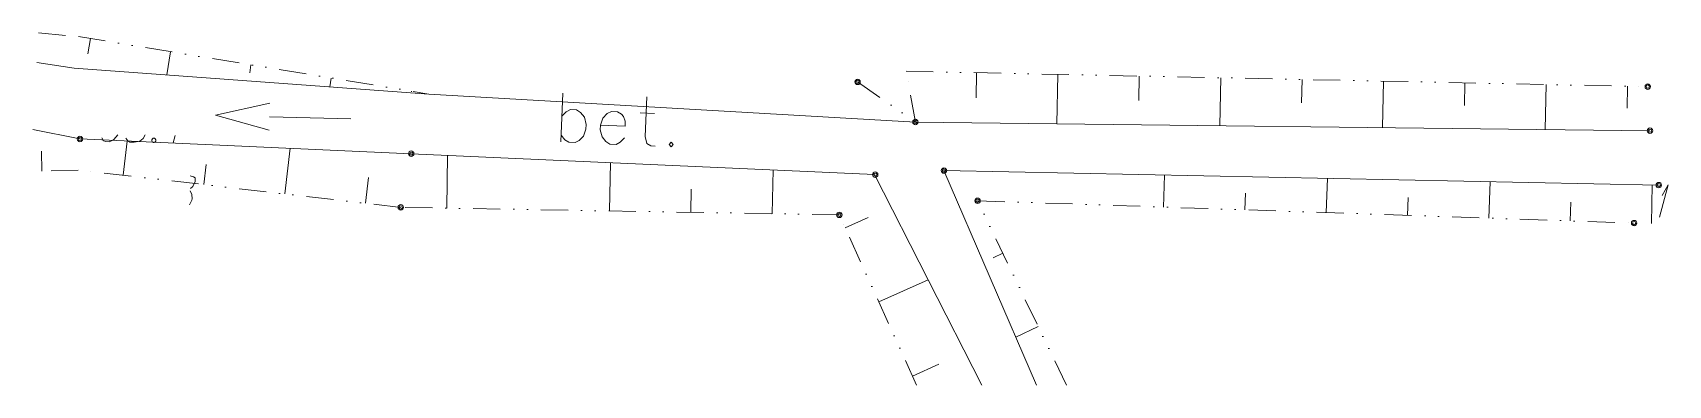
# Model space of a CAD drawing. Header units: millimetres. Extents: x -1069826 to 2704411, y -432732 to 412301.
# Drawn here: x -3345 to 26800, y -73391 to -66891 of the extents above; entities that cross this region are included whole.
import ezdxf

# ---------------------------------------------------------------- set-up
doc = ezdxf.new("R2010")
doc.units = ezdxf.units.MM
doc.header["$LTSCALE"] = 1000
doc.header["$MEASUREMENT"] = 0
doc.linetypes.add('DIVIDE', pattern=[1.25, 0.5, -0.25, 0, -0.25, 0, -0.25])
for name, color, linetype, lineweight in [('16', 253, 'Continuous', 0), ('45', 253, 'Continuous', 0), ('46', 253, 'Continuous', 0), ('51', 253, 'Continuous', 0), ('60', 253, 'Continuous', 0), ('61_rzedne', 253, 'Continuous', 0), ('62_rzedne_punkty', 253, 'Continuous', 0)]:
    doc.layers.add(name, color=color, linetype=linetype, lineweight=lineweight)

msp = doc.modelspace()

# ---------------------------------------------------------------- linework, layer by layer
at = {"layer": '16', "color": 40, "linetype": 'Continuous'}
for p, q in [((6427.7219, -68005.0649), (6387.5948, -68904.2372)), ((7848.8874, -68366.2762), (8112.8534, -68378.4398))]:
    msp.add_line(p, q, dxfattribs=at)
at = {"layer": '16', "color": 40, "linetype": 'Continuous', "flags": 128}
for points in [[(7975.0795, -68073.8937), (7943.2746, -68803.7268), (7974.7779, -68932.5699), (8049.2136, -68978.4865), (8124.5377, -68981.6922)], [(6408.3572, -68429.4963), (6488.0082, -68348.5042), (6565.4957, -68309.611), (6678.4819, -68314.4197), (6752.9176, -68360.3362), (6824.2464, -68448.6833), (6856.1839, -68584.7935), (6852.1886, -68669.9348), (6808.3678, -68795.5721), (6729.0483, -68877.5076), (6651.5608, -68916.4008), (6538.243, -68910.6487), (6465.0823, -68865.344), (6393.7535, -68776.997)], [(7119.8183, -68596.0137), (7573.3696, -68616.8036), (7576.9308, -68524.3952), (7543.264, -68437.651), (7507.7654, -68393.9492), (7433.3297, -68348.0326), (7320.3435, -68343.224), (7242.856, -68382.1171), (7163.5365, -68464.0527), (7119.8183, -68596.0137), (7115.823, -68681.155), (7148.6013, -68810.6099), (7219.9301, -68898.957), (7293.4224, -68945.2051), (7407.352, -68949.6822), (7484.8395, -68910.789), (7563.2155, -68829.1851)], [(8423.5058, -68909.4766), (8384.0118, -68950.9161), (8419.5105, -68994.6179), (8459.336, -68954.1219), (8423.5058, -68909.4766)]]:
    msp.add_lwpolyline(points, dxfattribs=at)
at = {"layer": '45', "color": 40, "linetype": 'Continuous'}
for p, q in [((21.9975, -68414.1866), (1027.909, -68191.0272)), ((21.9975, -68414.1866), (1014.8241, -68690.6289)), ((1021.2008, -68440.3563), (2520.9491, -68479.2794))]:
    msp.add_line(p, q, dxfattribs=at)
at = {"layer": '46', "color": 40, "linetype": 'Continuous'}
for p, q in [((-2583.335, -67542.7513), (-3270.5063, -67441.7215)), ((3955.3989, -68021.7701), (-2583.335, -67542.7513)), ((12923.6736, -68537.2784), (3955.3989, -68021.7701)), ((-3345.0733, -68673.7868), (-2473.5665, -68850.3258)), ((26462.5967, -68697.1561), (12923.6736, -68537.2784)), ((-2473.5665, -68850.3258), (3631.6662, -69121.3141)), ((3631.6662, -69121.3141), (12168.8944, -69502.1267)), ((12168.8944, -69502.1267), (14145.5942, -73391.3968)), ((13450.5657, -69433.2609), (26624.3544, -69700.2685)), ((15154.886, -73391.3968), (13450.5657, -69433.2609))]:
    msp.add_line(p, q, dxfattribs=at)
at = {"layer": '51', "color": 40, "linetype": 'DIVIDE'}
for p, q in [((-3237.1667, -66890.8545), (-2501.0281, -66962.6431)), ((-2501.0281, -66962.6431), (3955.3989, -68021.7701)), ((11858.514, -67798.6749), (12923.6736, -68537.2784)), ((12753.5075, -67600.719), (26420.957, -67885.0193)), ((12923.6736, -68537.2784), (12753.5075, -67600.719)), ((-2505.3861, -69423.2896), (-3084.5281, -69439.8383)), ((3438.9876, -70111.2005), (-2505.3861, -69423.2896)), ((11521.9041, -70248.8981), (3438.9876, -70111.2005)), ((14069.987, -69989.334), (26170.7945, -70400.2567)), ((15708.1867, -73391.3968), (14069.987, -69989.334)), ((12945.3316, -73391.3968), (11521.9041, -70248.8981))]:
    msp.add_line(p, q, dxfattribs=at)
at = {"layer": '51', "color": 40, "linetype": 'Continuous'}
for p, q in [((-2282.856, -66998.321), (-2328.6002, -67278.329)), ((-802.5696, -67241.2373), (-871.861, -67668.3763)), ((677.7167, -67484.1536), (654.1696, -67631.2846)), ((2158.0031, -67727.0699), (2131.8308, -67887.843)), ((14050.9718, -67628.0591), (14041.3767, -68089.3355)), ((15550.8978, -67658.44), (15532.4458, -68568.0138)), ((17050.212, -67690.0959), (17041.3551, -68138.3933)), ((18550.4695, -67721.4202), (18531.8874, -68603.4807)), ((20049.7837, -67753.0762), (20041.0019, -68186.5077)), ((21549.7097, -67783.4571), (21532.2725, -68638.6161)), ((23049.0238, -67815.113), (23040.9803, -68235.5655)), ((3638.2894, -67969.9861), (3635.6643, -67983.6283)), ((24549.2814, -67846.4373), (24531.7141, -68674.083)), ((26048.264, -67877.1498), (26040.0152, -68284.9548)), ((-1679.0081, -69518.6797), (-1606.6759, -68889.079)), ((1301.1091, -69864.0878), (1398.4612, -69022.1807)), ((-3173.9916, -69442.0433), (-3183.7669, -69073.4317)), ((-189.4212, -69691.5495), (-147.0002, -69323.6726)), ((4286.8281, -70125.91), (4302.6477, -69151.5436)), ((7286.1947, -70176.2428), (7301.461, -69284.748)), ((2790.3644, -70036.0142), (2845.627, -69562.9275)), ((10285.8928, -70227.519), (10299.331, -69418.2839)), ((17496.4412, -70105.7963), (17515.9688, -69515.9534)), ((20494.7416, -70207.3821), (20515.8208, -69576.7152)), ((8785.7378, -70202.5184), (8793.0669, -69777.0172)), ((18995.1197, -70156.755), (19005.3415, -69851.0729)), ((21993.4201, -70258.3407), (22004.8894, -69932.0809)), ((23493.042, -70308.9678), (23515.6728, -69637.477)), ((26490.9595, -70406.4482), (26504.7642, -69697.7809)), ((24991.7205, -70359.9264), (25003.8254, -70014.3639)), ((11630.4755, -70488.4503), (12053.0767, -70297.5255)), ((14535.3823, -70954.6284), (14356.8214, -71040.7041)), ((12249.7692, -71855.4402), (13155.8602, -71444.7712)), ((15185.4262, -72306.5711), (14773.0763, -72505.5525)), ((12868.7312, -73221.4867), (13352.5527, -73002.6858))]:
    msp.add_line(p, q, dxfattribs=at)
at = {"layer": '60', "color": 40, "linetype": 'Continuous'}
for centre in [(11858.514, -67798.6749), (26420.957, -67885.0193), (12923.6736, -68537.2784), (26462.5967, -68697.1561), (-2473.5665, -68850.3258), (3631.6662, -69121.3141), (12183.5313, -69507.5821), (13450.5657, -69433.2609), (26624.3544, -69700.2685), (3438.9876, -70111.2005), (11521.9041, -70248.8981), (14069.987, -69989.334), (26170.7945, -70400.2567)]:
    msp.add_circle(centre, 50, dxfattribs=at)
at = {"layer": '61_rzedne', "color": 40, "linetype": 'Continuous'}
for p, q in [((-2072.2152, -68831.1638), (-2039.1127, -68883.1274)), ((-2039.1127, -68883.1274), (-1999.9705, -68897.9896)), ((-1999.9705, -68897.9896), (-1938.9004, -68899.8453)), ((-1938.9004, -68899.8453), (-1895.5539, -68881.431)), ((-1895.5539, -68881.431), (-1870.0814, -68872.4785)), ((-1870.0814, -68872.4785), (-1847.2101, -68859.1404)), ((-1847.2101, -68859.1404), (-1777.096, -68775.1403)), ((-1592.4732, -68887.2672), (-1626.5191, -68835.6351)), ((-1553.5599, -68907.5097), (-1592.4732, -68887.2672)), ((-1475.7371, -68908.7773), (-1553.5599, -68907.5097)), ((-1372.264, -68892.5502), (-1475.7371, -68908.7773)), ((-1310.7909, -68841.2661), (-1372.264, -68892.5502)), ((-1274.2061, -68776.4699), (-1310.7909, -68841.2661)), ((-1151.5968, -68887.0727), (-1150.4006, -68863.3331)), ((-1138.3101, -68906.7821), (-1151.5968, -68887.0727)), ((-1150.4006, -68863.3331), (-1137.7294, -68845.1001)), ((-1125.5087, -68916.0625), (-1138.3101, -68906.7821)), ((-1137.7294, -68845.1001), (-1123.9608, -68836.0212)), ((-1103.9875, -68916.9784), (-1125.5087, -68916.0625)), ((-1123.9608, -68836.0212), (-1102.7712, -68835.9937)), ((-1091.494, -68907.2876), (-1103.9875, -68916.9784)), ((-1102.7712, -68835.9937), (-1089.6383, -68846.2176)), ((-1077.8793, -68888.7232), (-1091.494, -68907.2876)), ((-1089.6383, -68846.2176), (-1076.6831, -68864.9835)), ((-1076.6831, -68864.9835), (-1077.8793, -68888.7232)), ((-720.6238, -68783.3024), (-758.196, -68923.7031)), ((-381.5438, -69546.0198), (-442.2072, -69530.2417)), ((-352.0648, -69569.578), (-381.5438, -69546.0198)), ((-348.7692, -69636.2574), (-352.0648, -69569.578)), ((-410.6579, -69876.3611), (-444.0169, -69808.5881)), ((-434.0258, -69761.6181), (-393.8174, -69725.2274)), ((-407.54, -69951.5826), (-410.6579, -69876.3611)), ((-393.8174, -69725.2274), (-348.7692, -69636.2574)), ((26799.7608, -69692.6788), (26640.5507, -70289.2156)), ((26799.7608, -69692.6788), (26687.8904, -69893.1109)), ((-452.841, -70063.9606), (-412.4586, -69979.8104)), ((-412.4586, -69979.8104), (-407.54, -69951.5826))]:
    msp.add_line(p, q, dxfattribs=at)
at = {"layer": '62_rzedne_punkty', "color": 40, "linetype": 'Continuous'}
for centre in [(11858.514, -67798.6749), (26420.957, -67885.0193), (12923.6736, -68537.2784), (26462.5967, -68697.1561), (-2473.5665, -68850.3258), (3631.6662, -69121.3141), (12183.5313, -69507.5821), (13450.5657, -69433.2609), (26624.3544, -69700.2685), (3438.9876, -70111.2005), (11521.9041, -70248.8981), (14069.987, -69989.334), (26170.7945, -70400.2567)]:
    msp.add_circle(centre, 30, dxfattribs=at)

doc.saveas('drawing.dxf')
